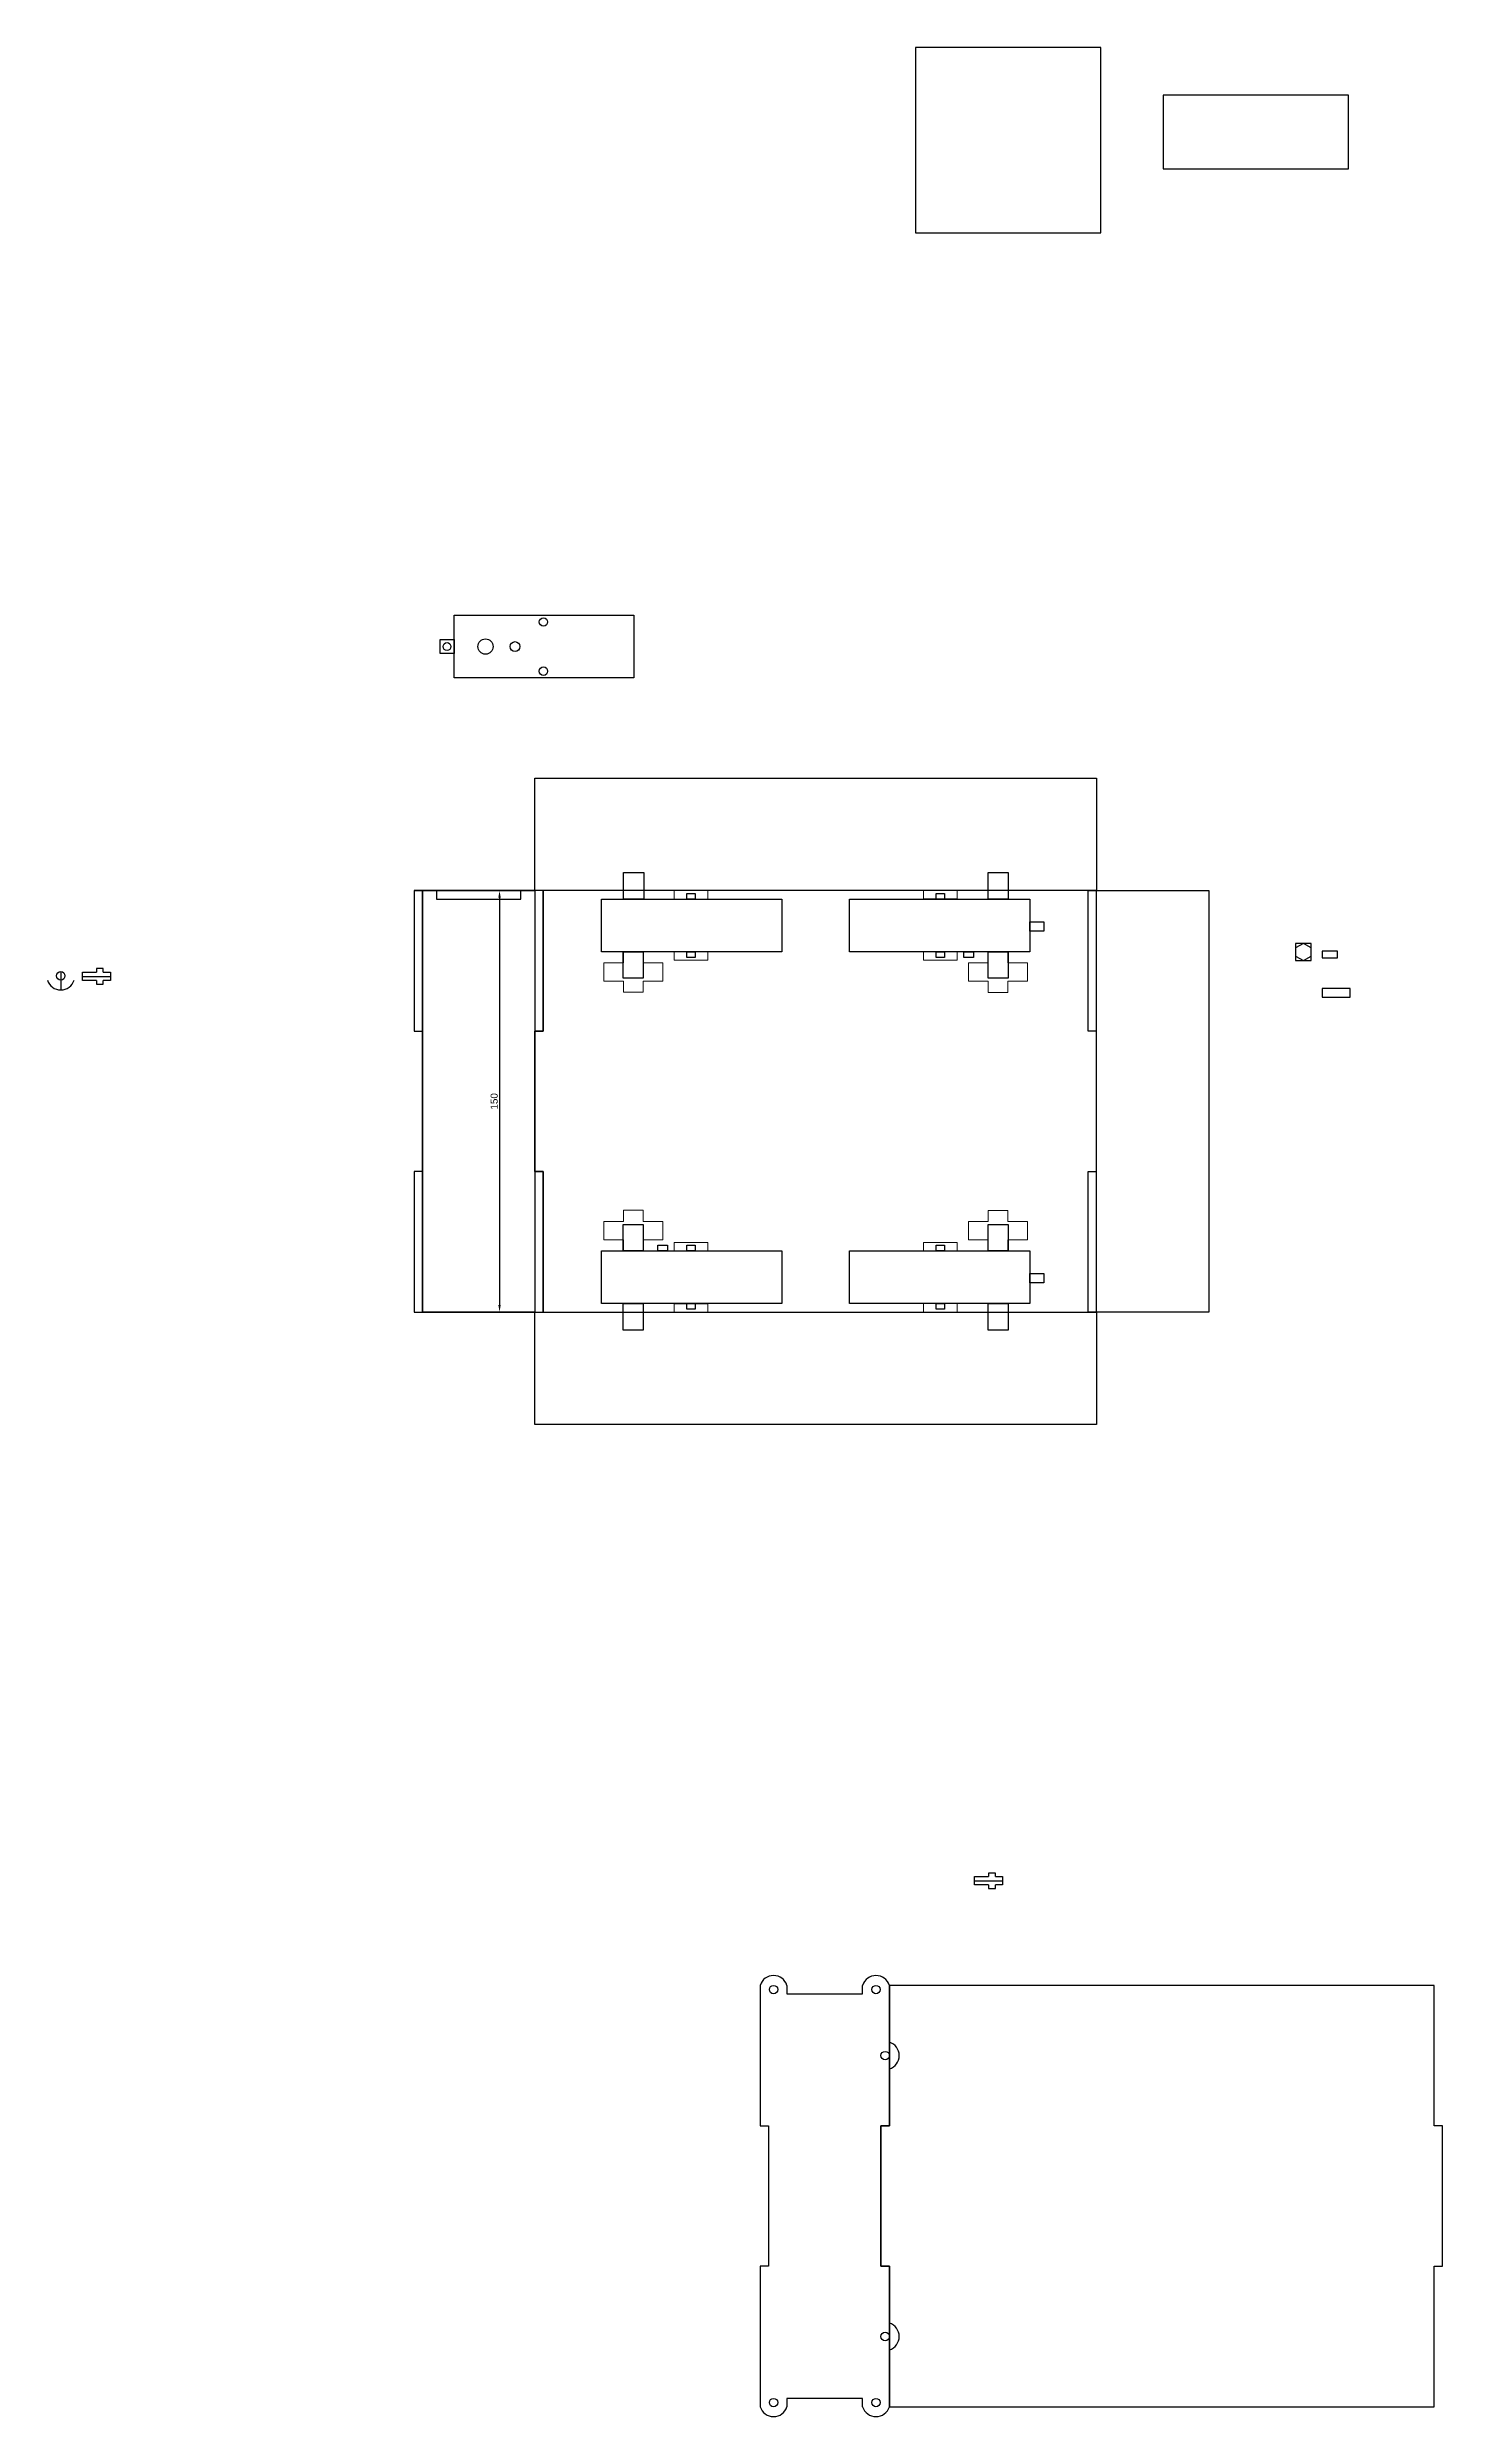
# Model space of a CAD drawing. Header units: millimetres. Extents: x 1473 to 3135, y 232 to 1758.
# Drawn here: x 1473 to 1970, y 232 to 1075 of the extents above; entities that cross this region are included whole.
import ezdxf

# ---------------------------------------------------------------- set-up
doc = ezdxf.new("R2010")
doc.units = ezdxf.units.MM
doc.layers.add('Layer 1', color=7, linetype='Continuous')
doc.styles.get("Standard").update_dxf_attribs({"font": 'arial.ttf'})
doc.dimstyles.new('ISO-25', dxfattribs={"dimtxt": 2.5, "dimasz": 2.5, "dimexe": 1.25, "dimexo": 0.625, "dimtad": 1, "dimtxsty": 'Standard', "dimcen": 2.5, "dimadec": 0, "dimazin": 0, "dimtfac": 1, "dimtmove": 0, "dimatfit": 3, "dimfxl": 1, "dimarcsym": 0})

msp = doc.modelspace()

# ---------------------------------------------------------------- blocks, each defined once
blk = doc.blocks.new('*D5')
at = {"color": 0, "lineweight": -2, "transparency": 16777216}
for p, q in [((1645.78, 775.27), (1632.59, 775.27)), ((1633.84, 772.77), (1633.84, 627.77)), ((1645.78, 625.27), (1632.59, 625.27))]:
    blk.add_line(p, q, dxfattribs=at)
at = {"color": 0, "transparency": 16777216}
for points in [[(1633.42, 772.77), (1634.25, 772.77), (1633.84, 775.27)], [(1633.42, 627.77), (1634.25, 627.77), (1633.84, 625.27)]]:
    blk.add_solid(points, dxfattribs=at)
at = {"layer": 'Defpoints', "color": 0, "transparency": 16777216}
for p in [(1646.4, 775.27), (1633.84, 625.27), (1646.4, 625.27)]:
    blk.add_point(p, dxfattribs=at)
at = {"color": 0, "transparency": 16777216, "insert": (1631.93, 700.27), "char_height": 2.5, "attachment_point": 5, "rotation": 90}
blk.add_mtext('150', dxfattribs=at)

# ---------------------------------------------------------------- dimensions: what is measured, and where the dimension line sits
dim = msp.add_linear_dim(base=(1633.835, 625.272), p1=(1646.401, 775.272), p2=(1646.401, 625.272), angle=90, dimstyle='ISO-25')
dim.commit()
dim.dimension.update_dxf_attribs({"geometry": '*D5', "text_midpoint": (1631.934, 700.272)})

# ---------------------------------------------------------------- linework, layer by layer
for p, q in [((1617.646, 873.279), (1628.846, 873.279)), ((1796.799, 772.274), (1784.805, 772.274)), ((1477.601, 746.428), (1477.601, 739.928)), ((1485.283, 744.758), (1495.283, 744.758)), ((1696.004, 628.271), (1707.998, 628.271)), ((1802.957, 422.85), (1812.957, 422.85))]:
    msp.add_line(p, q)
for points in [[(1781.937, 1075.394), (1781.937, 1009.394), (1847.937, 1009.394), (1847.937, 1075.394), (1781.937, 1075.394)], [(1870.133, 1058.423), (1870.133, 1032.123), (1936.133, 1032.123), (1936.133, 1058.423), (1870.133, 1058.423)], [(1612.646, 862.129), (1612.646, 864.629), (1617.646, 864.629), (1617.646, 859.629), (1612.646, 859.629), (1612.646, 862.129)], [(1646.401, 775.272), (1646.401, 815.272), (1846.401, 815.272), (1846.401, 775.272), (1646.401, 775.272)], [(1646.401, 775.272), (1646.401, 815.272), (1846.401, 815.272), (1846.401, 775.272), (1646.401, 775.272)], [(1681.577, 772.274), (1677.977, 772.274), (1677.977, 781.674), (1685.177, 781.674), (1685.177, 772.274), (1677.977, 772.274)], [(1811.401, 772.274), (1807.801, 772.274), (1807.801, 781.674), (1815.001, 781.674), (1815.001, 772.274), (1807.801, 772.274)], [(1606.401, 775.272), (1603.401, 775.272), (1603.401, 725.272), (1606.401, 725.272), (1606.401, 675.272), (1603.401, 675.272), (1603.401, 625.272), (1606.401, 625.272)], [(1603.401, 775.272), (1611.401, 775.272), (1611.401, 772.272), (1641.401, 772.272), (1641.401, 775.272), (1646.401, 775.272)], [(1606.401, 775.272), (1646.401, 775.272), (1646.401, 625.272), (1606.401, 625.272), (1606.401, 775.272)], [(1646.401, 625.272), (1649.401, 625.272), (1649.401, 675.272), (1646.401, 675.272), (1646.401, 725.272), (1649.401, 725.272), (1649.401, 775.272), (1606.401, 775.272), (1606.401, 625.272), (1646.401, 625.272)], [(1846.401, 775.272), (1646.401, 775.272), (1646.401, 625.272), (1846.401, 625.272), (1846.401, 775.272)], [(1649.401, 775.272), (1649.401, 725.272), (1646.401, 725.272), (1646.401, 675.272), (1649.401, 675.272), (1649.401, 625.272), (1843.401, 625.272), (1843.401, 675.272), (1846.401, 675.272), (1846.401, 725.272), (1843.401, 725.272), (1843.401, 775.272), (1649.401, 775.272)], [(1670.101, 753.474), (1670.101, 772.274), (1734.301, 772.274), (1734.301, 753.474), (1670.101, 753.474)], [(1702.001, 774.274), (1703.501, 774.274), (1703.501, 772.274), (1700.501, 772.274), (1700.501, 774.274), (1703.501, 774.274)], [(1822.701, 772.274), (1822.701, 753.474), (1758.501, 753.474), (1758.501, 772.274), (1822.701, 772.274)], [(1790.801, 772.274), (1789.301, 772.274), (1789.301, 774.274), (1792.301, 774.274), (1792.301, 772.274), (1789.301, 772.274)], [(1843.401, 625.272), (1843.401, 675.272), (1846.401, 675.272), (1846.401, 725.272), (1843.401, 725.272), (1843.401, 775.272), (1886.401, 775.272), (1886.401, 625.272), (1843.401, 625.272)], [(1846.401, 775.272), (1886.401, 775.272), (1886.401, 625.272), (1846.401, 625.272), (1846.401, 775.272)], [(1827.701, 762.874), (1827.701, 760.887), (1822.701, 760.887), (1822.701, 764.178), (1827.701, 764.178), (1827.701, 762.874)], [(1681.401, 753.474), (1685.001, 753.474), (1685.001, 744.074), (1677.801, 744.074), (1677.801, 753.474), (1685.001, 753.474)], [(1702.001, 753.474), (1703.501, 753.474), (1703.501, 751.474), (1700.501, 751.474), (1700.501, 753.474), (1703.501, 753.474)], [(1790.801, 751.474), (1789.301, 751.474), (1789.301, 753.474), (1792.301, 753.474), (1792.301, 751.474), (1789.301, 751.474)], [(1799.151, 751.474), (1799.151, 753.474), (1802.651, 753.474), (1802.651, 751.474), (1799.151, 751.474)], [(1811.401, 744.074), (1807.801, 744.074), (1807.801, 753.474), (1815.001, 753.474), (1815.001, 744.074), (1807.801, 744.074)], [(1917.318, 750.392), (1922.818, 750.392), (1922.818, 756.402), (1917.318, 756.402), (1917.318, 750.392)], [(1926.704, 753.718), (1926.704, 751.318), (1932.204, 751.318), (1932.204, 753.718), (1926.704, 753.718)], [(1485.283, 746.258), (1490.312, 746.258)], [(1490.312, 743.258), (1485.283, 743.258), (1485.283, 746.258)], [(1490.312, 747.508), (1490.312, 746.258)], [(1492.712, 746.258), (1492.712, 747.508), (1490.312, 747.508)], [(1490.312, 743.258), (1490.312, 742.008), (1492.712, 742.008), (1492.712, 743.258)], [(1492.712, 746.258), (1495.283, 746.258), (1495.283, 743.258), (1492.712, 743.258)], [(1926.704, 740.371), (1926.704, 737.371), (1936.704, 737.371), (1936.704, 740.371), (1926.704, 740.371)], [(1681.401, 656.471), (1685.001, 656.471), (1685.001, 647.071), (1677.801, 647.071), (1677.801, 656.471), (1685.001, 656.471)], [(1811.401, 647.071), (1807.801, 647.071), (1807.801, 656.471), (1815.001, 656.471), (1815.001, 647.071), (1807.801, 647.071)], [(1670.101, 628.271), (1670.101, 647.071), (1734.301, 647.071), (1734.301, 628.271), (1670.101, 628.271)], [(1693.651, 649.071), (1693.651, 647.071), (1690.151, 647.071), (1690.151, 649.071), (1693.651, 649.071)], [(1702.001, 649.071), (1703.501, 649.071), (1703.501, 647.071), (1700.501, 647.071), (1700.501, 649.071), (1703.501, 649.071)], [(1822.701, 647.071), (1822.701, 628.271), (1758.501, 628.271), (1758.501, 647.071), (1822.701, 647.071)], [(1790.801, 647.071), (1789.301, 647.071), (1789.301, 649.071), (1792.301, 649.071), (1792.301, 647.071), (1789.301, 647.071)], [(1827.701, 637.671), (1827.701, 635.685), (1822.701, 635.685), (1822.701, 638.975), (1827.701, 638.975), (1827.701, 637.671)], [(1646.401, 585.272), (1646.401, 625.272), (1846.401, 625.272), (1846.401, 585.272), (1646.401, 585.272)], [(1681.401, 628.271), (1685.001, 628.271), (1685.001, 618.871), (1677.801, 618.871), (1677.801, 628.271), (1685.001, 628.271)], [(1702.001, 628.271), (1703.501, 628.271), (1703.501, 626.271), (1700.501, 626.271), (1700.501, 628.271), (1703.501, 628.271)], [(1790.801, 626.271), (1789.301, 626.271), (1789.301, 628.271), (1792.301, 628.271), (1792.301, 626.271), (1789.301, 626.271)], [(1811.401, 618.871), (1807.801, 618.871), (1807.801, 628.271), (1815.001, 628.271), (1815.001, 618.871), (1807.801, 618.871)], [(1802.957, 424.35), (1807.986, 424.35)], [(1807.986, 421.35), (1802.957, 421.35), (1802.957, 424.35)], [(1807.986, 425.6), (1807.986, 424.35)], [(1810.386, 424.35), (1810.386, 425.6), (1807.986, 425.6)], [(1810.386, 424.35), (1812.957, 424.35), (1812.957, 421.35), (1810.386, 421.35)], [(1807.986, 421.35), (1807.986, 420.1), (1810.386, 420.1), (1810.386, 421.35)], [(1726.652, 385.626), (1726.652, 385.626), (1726.652, 335.626), (1729.652, 335.626), (1729.652, 285.626), (1726.652, 285.626), (1726.652, 235.626), (1726.652, 235.626)], [(1736.192, 385.626), (1736.192, 382.626), (1763.113, 382.626), (1763.113, 385.626)], [(1772.652, 235.626), (1772.652, 235.626), (1772.652, 285.626), (1769.652, 285.626), (1769.652, 335.626), (1772.652, 335.626), (1772.652, 385.626), (1772.652, 385.626)], [(1772.652, 385.626), (1772.652, 335.626), (1769.652, 335.626), (1769.652, 285.626), (1772.652, 285.626), (1772.652, 235.626), (1966.652, 235.626), (1966.652, 285.626), (1969.652, 285.626), (1969.652, 335.626), (1966.652, 335.626), (1966.652, 385.626), (1772.652, 385.626)], [(1729.652, 335.626), (1729.652, 285.626)], [(1763.113, 235.626), (1763.113, 238.626), (1736.192, 238.626), (1736.192, 235.626)]]:
    msp.add_lwpolyline(points)
for points in [[(1617.646, 850.979), (1617.646, 873.279), (1681.646, 873.279), (1681.646, 850.979)], [(1920.068, 756.402), (1917.318, 754.899), (1917.318, 751.894), (1920.068, 750.392), (1922.818, 751.894), (1922.818, 754.899)]]:
    msp.add_lwpolyline(points, close=True)
for centre, radius in [((1649.446, 870.879), 1.5), ((1615.146, 862.129), 1.4), ((1628.846, 862.129), 2.7), ((1639.346, 862.129), 1.75), ((1649.446, 853.379), 1.5), ((1477.601, 744.928), 1.5), ((1731.422, 384.126), 1.5), ((1767.883, 384.126), 1.5), ((1771.152, 360.626), 1.5), ((1771.152, 260.626), 1.5), ((1731.422, 237.126), 1.5), ((1767.883, 237.126), 1.5)]:
    msp.add_circle(centre, radius)
for centre, start, end in [((1477.601, 744.928), 197.457603, 342.542397), ((1731.422, 384.126), 17.457603, 162.542397), ((1767.883, 384.126), 17.457603, 162.542397), ((1771.152, 360.626), 287.457603, 72.542397), ((1771.152, 260.626), 287.457603, 72.542397), ((1731.422, 237.126), 197.457603, 342.542397), ((1767.883, 237.126), 197.457603, 342.542397)]:
    msp.add_arc(centre, 5, start, end)
at = {"layer": 'Layer 1', "lineweight": 0}
for points in [[(1707.998, 775.272), (1707.998, 772.274), (1695.969, 772.274), (1695.969, 775.272)], [(1796.834, 772.274), (1784.805, 772.274), (1784.805, 775.272)], [(1796.834, 775.272), (1796.834, 772.274)], [(1670.992, 749.558), (1677.977, 749.558), (1677.977, 753.58), (1684.997, 753.58), (1684.997, 749.558), (1691.982, 749.558), (1691.982, 743.067), (1684.997, 743.067), (1684.997, 739.08), (1677.977, 739.08), (1677.977, 743.067), (1670.992, 743.067), (1670.992, 749.558)], [(1695.969, 753.474), (1707.998, 753.474), (1707.998, 750.475), (1695.969, 750.475), (1695.969, 753.474)], [(1796.834, 750.475), (1784.805, 750.475), (1784.805, 753.474), (1796.834, 753.474), (1796.834, 750.475)], [(1821.811, 743.067), (1814.826, 743.067), (1814.826, 739.045), (1807.806, 739.045), (1807.806, 743.067), (1800.821, 743.067), (1800.821, 749.558), (1807.806, 749.558), (1807.806, 753.544), (1814.826, 753.544), (1814.826, 749.558), (1821.811, 749.558), (1821.811, 743.067)], [(1670.992, 657.478), (1677.977, 657.478), (1677.977, 661.5), (1684.997, 661.5), (1684.997, 657.478), (1691.982, 657.478), (1691.982, 650.987), (1684.997, 650.987), (1684.997, 647), (1677.977, 647), (1677.977, 650.987), (1670.992, 650.987), (1670.992, 657.478)], [(1821.811, 650.987), (1814.826, 650.987), (1814.826, 646.965), (1807.806, 646.965), (1807.806, 650.987), (1800.821, 650.987), (1800.821, 657.478), (1807.806, 657.478), (1807.806, 661.464), (1814.826, 661.464), (1814.826, 657.478), (1821.811, 657.478), (1821.811, 650.987)], [(1695.969, 650.07), (1707.998, 650.07), (1707.998, 647.071), (1695.969, 647.071), (1695.969, 650.07)], [(1796.834, 647.071), (1784.805, 647.071), (1784.805, 650.07), (1796.834, 650.07), (1796.834, 647.071)], [(1695.969, 625.272), (1695.969, 628.271)], [(1695.969, 628.271), (1707.998, 628.271), (1707.998, 625.272)], [(1784.805, 625.272), (1784.805, 628.271), (1796.834, 628.271), (1796.834, 625.272)]]:
    msp.add_lwpolyline(points, dxfattribs=at)

msp.set_redraw_order([(e.dxf.handle, doc.entitydb.next_handle()) for e in msp.query("TEXT MTEXT ATTDEF DIMENSION ARC_DIMENSION")])  # texts and dimensions are drawn at this point

doc.saveas('drawing.dxf')
